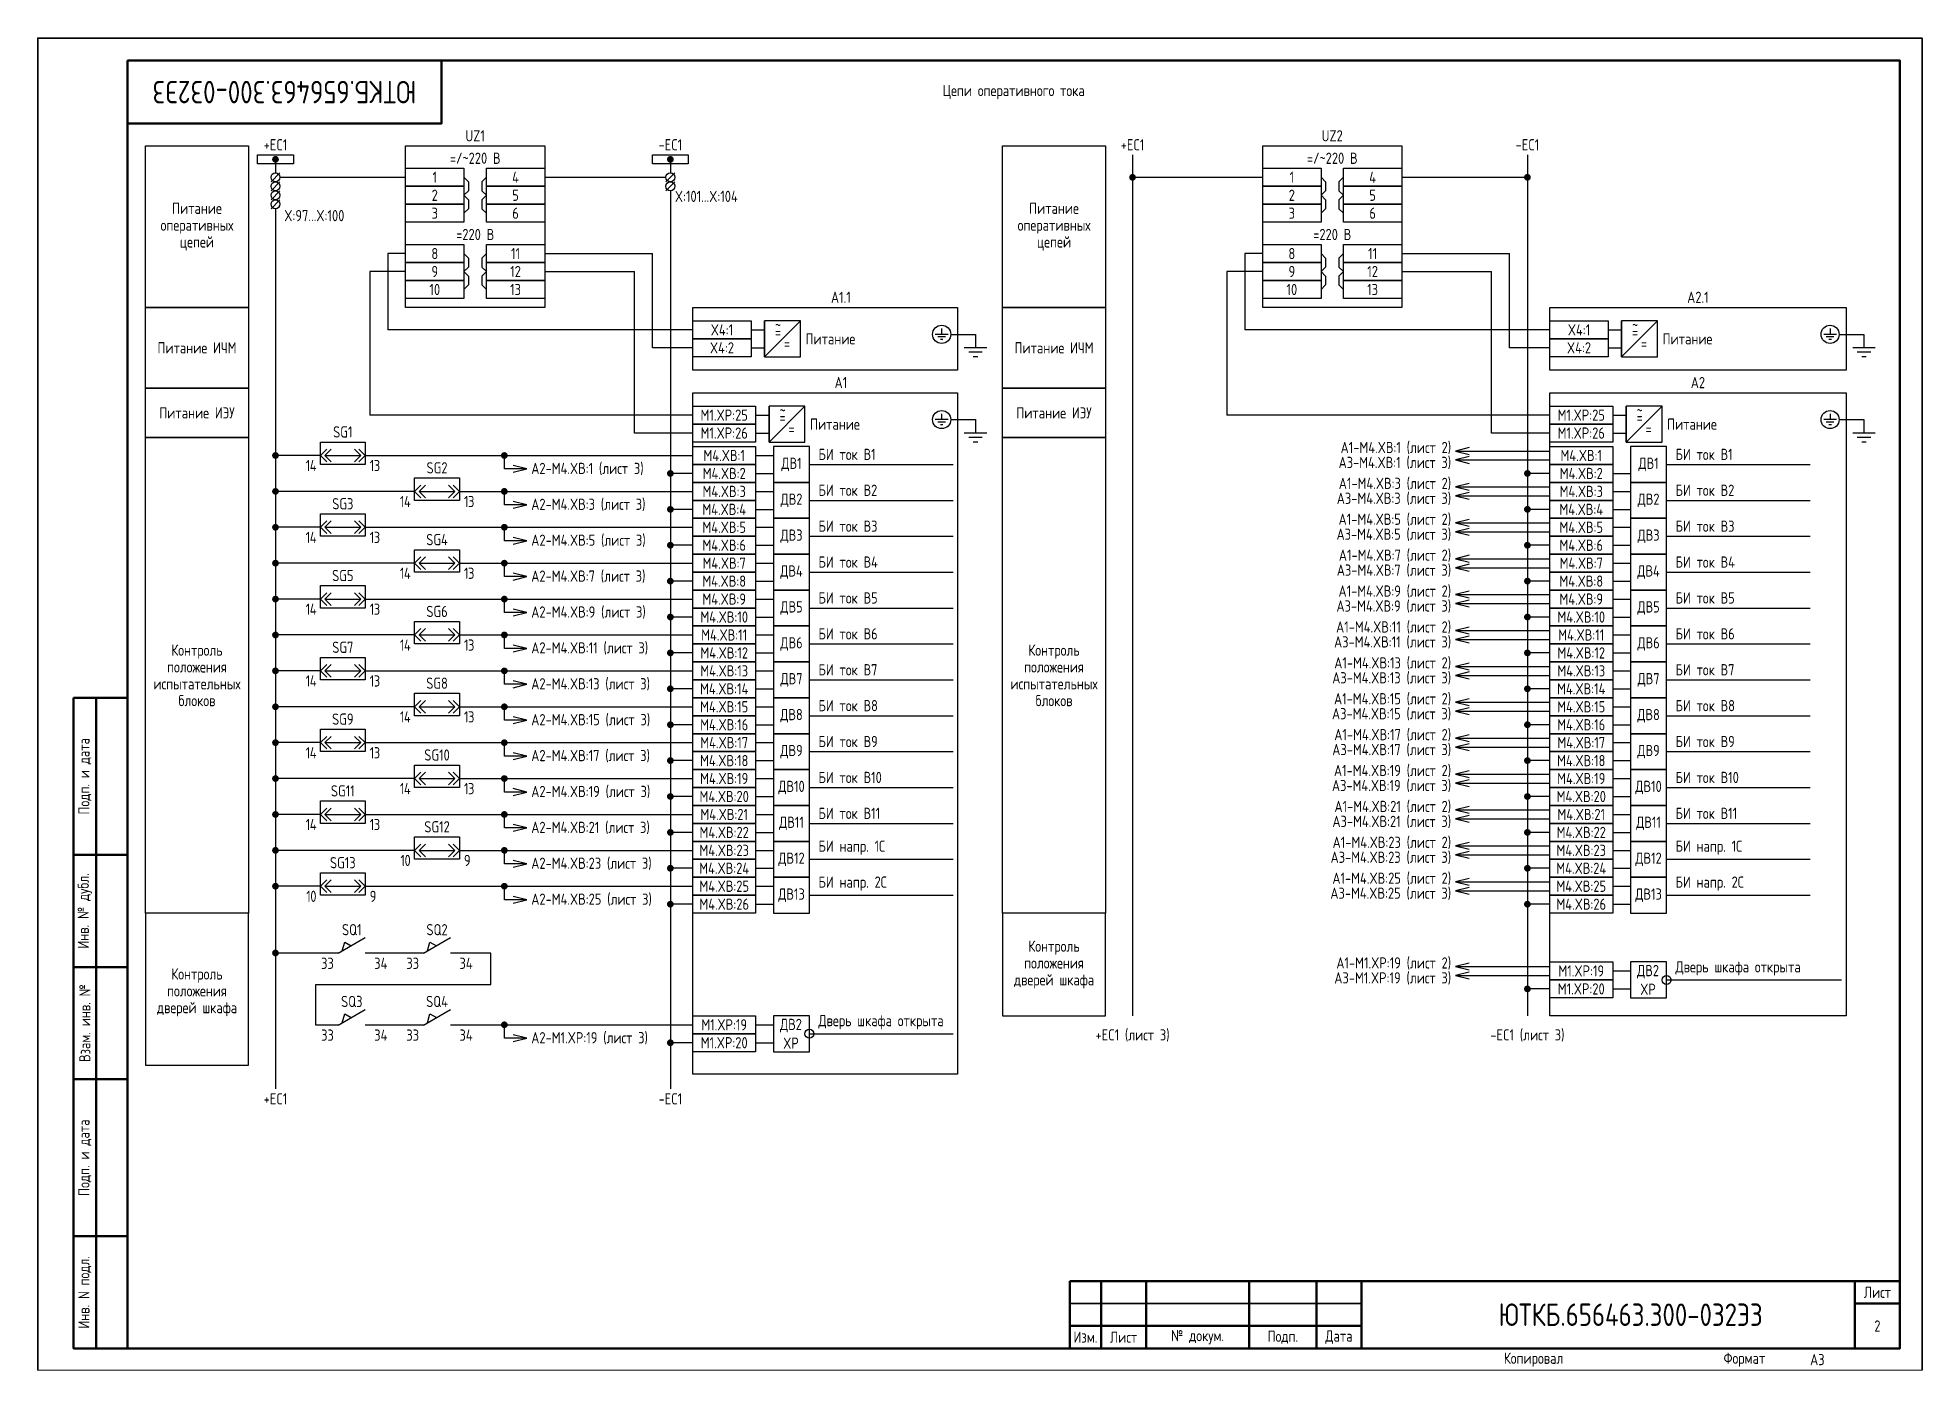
# Paper-space layout 'Лист2' of a CAD drawing. Header units: millimetres. Extents: x 266 to 501, y 22 to 188.
# The model-space entities are those that its viewports show. They can reach past a viewport. Long polylines and large blocks are cut down to what shows.
import ezdxf

# ---------------------------------------------------------------- set-up
doc = ezdxf.new("R2010")
doc.units = ezdxf.units.MM
doc.styles.add('Gost_type_A', font='GOST_0.TTF')

psp = doc.layouts.new('Лист2')

msp = doc.modelspace()

# ---------------------------------------------------------------- texts
at = {"insert": (475, 284.88), "char_height": 5, "width": 70, "attachment_point": 5, "rotation": 180, "style": 'Gost_type_A'}
msp.add_mtext('ЮТКБ.656463.300-032Э3', dxfattribs=at)
at = {"char_height": 2.5, "style": 'Gost_type_A'}
for s, insert, width, attachment_point, line_spacing_factor in [('Цепи оперативного тока', (637.5, 284.88), 395, 5, 0.9), ('UZ1', (517.5, 273.88), 31, 8, 0.9), ('UZ2', (708.5, 273.88), 31, 8, 0.9), ('=/~220 В', (517.5, 268.88), 31, 8, 0.9), ('=/~220 В', (708.5, 268.88), 31, 8, 0.9), ('X:101...X:104', (562, 262.88), 16, 1, 0.9), ('Питание оперативных цепей', (455.5, 254.88), 23, 5, 0.9), ('X:97...X:100', (474.96, 258.59), 16, 1, 0.9), ('Питание оперативных цепей', (646.5, 254.88), 23, 5, 0.9), ('=220 В', (517.5, 251.88), 31, 8, 0.9), ('=220 В', (708.5, 251.88), 31, 8, 0.9), ('A1.1', (599, 237.88), 66, 8, 0.9), ('A2.1', (790, 237.88), 66, 8, 0.9), ('Питание ИЧМ', (455.5, 227.88), 23, 5, 0.9), ('Питание ИЧМ', (646.5, 227.88), 23, 5, 0.9), ('A1', (599, 218.88), 66, 8, 0.9), ('A2', (790, 218.88), 66, 8, 0.9), ('Питание ИЭУ', (455.5, 213.38), 23, 5, 0.9), ('Питание ИЭУ', (646.5, 213.38), 23, 5, 0.9), ('SG1', (488, 207.88), 10, 8, 0.9), ('A1-M4.XВ:1 (лист 2)\\PA3-M4.XВ:1 (лист 3) ', (735, 203.88), 31, 6, 0.8), ('{\\T0.9;14}', (482, 202.88), 5, 3, 0.9), ('{\\T0.9;13}', (494, 202.88), 5, 1, 0.9), ('SG2', (509, 199.88), 10, 8, 0.9), ('A2-M4.XВ:1 (лист 3)', (530, 200.88), 31, 4, 0.8), ('A1-M4.XВ:3 (лист 2)\\PA3-M4.XВ:3 (лист 3) ', (735, 195.88), 31, 6, 0.8), ('SG3', (488, 191.88), 10, 8, 0.9), ('{\\T0.9;14}', (503, 194.88), 5, 3, 0.9), ('{\\T0.9;13}', (515, 194.88), 5, 1, 0.9), ('A2-M4.XВ:3 (лист 3)', (530, 192.88), 31, 4, 0.8), ('A1-M4.XВ:5 (лист 2)\\PA3-M4.XВ:5 (лист 3) ', (735, 187.88), 31, 6, 0.8), ('{\\T0.9;14}', (482, 186.88), 5, 3, 0.9), ('{\\T0.9;13}', (494, 186.88), 5, 1, 0.9), ('SG4', (509, 183.88), 10, 8, 0.9), ('A2-M4.XВ:5 (лист 3)', (530, 184.88), 31, 4, 0.8), ('A1-M4.XВ:7 (лист 2)\\PA3-M4.XВ:7 (лист 3) ', (735, 179.88), 31, 6, 0.8), ('SG5', (488, 175.88), 10, 8, 0.9), ('{\\T0.9;14}', (503, 178.88), 5, 3, 0.9), ('{\\T0.9;13}', (515, 178.88), 5, 1, 0.9), ('A2-M4.XВ:7 (лист 3)', (530, 176.88), 31, 4, 0.8), ('A1-M4.XВ:9 (лист 2)\\PA3-M4.XВ:9 (лист 3) ', (735, 171.88), 31, 6, 0.8), ('{\\T0.9;14}', (482, 170.88), 5, 3, 0.9), ('{\\T0.9;13}', (494, 170.88), 5, 1, 0.9), ('SG6', (509, 167.88), 10, 8, 0.9), ('A2-M4.XВ:9 (лист 3)', (530, 168.88), 31, 4, 0.8), ('A1-M4.XВ:11 (лист 2)\\PA3-M4.XВ:11 (лист 3) ', (735, 163.88), 31, 6, 0.8), ('Контроль положения\\Pиспытательных блоков', (455.5, 154.88), 23, 5, 0.9), ('SG7', (488, 159.88), 10, 8, 0.9), ('{\\T0.9;14}', (503, 162.88), 5, 3, 0.9), ('{\\T0.9;13}', (515, 162.88), 5, 1, 0.9), ('A2-M4.XВ:11 (лист 3)', (530, 160.88), 31, 4, 0.8), ('Контроль положения\\Pиспытательных блоков', (646.5, 154.88), 23, 5, 0.9), ('A1-M4.XВ:13 (лист 2)\\PA3-M4.XВ:13 (лист 3) ', (735, 155.88), 31, 6, 0.8), ('{\\T0.9;14}', (482, 154.88), 5, 3, 0.9), ('{\\T0.9;13}', (494, 154.88), 5, 1, 0.9), ('SG8', (509, 151.88), 10, 8, 0.9), ('A2-M4.XВ:13 (лист 3)', (530, 152.88), 31, 4, 0.8), ('A1-M4.XВ:15 (лист 2)\\PA3-M4.XВ:15 (лист 3) ', (735, 147.88), 31, 6, 0.8), ('SG9', (488, 143.88), 10, 8, 0.9), ('{\\T0.9;14}', (503, 146.88), 5, 3, 0.9), ('{\\T0.9;13}', (515, 146.88), 5, 1, 0.9), ('A2-M4.XВ:15 (лист 3)', (530, 144.88), 31, 4, 0.8), ('A1-M4.XВ:17 (лист 2)\\PA3-M4.XВ:17 (лист 3) ', (735, 139.88), 31, 6, 0.8), ('{\\T0.9;14}', (482, 138.88), 5, 3, 0.9), ('{\\T0.9;13}', (494, 138.88), 5, 1, 0.9), ('SG10', (509, 135.88), 10, 8, 0.9), ('A2-M4.XВ:17 (лист 3)', (530, 136.88), 31, 4, 0.8), ('A1-M4.XВ:19 (лист 2)\\PA3-M4.XВ:19 (лист 3) ', (735, 131.88), 31, 6, 0.8), ('SG11', (488, 127.88), 10, 8, 0.9), ('{\\T0.9;14}', (503, 130.88), 5, 3, 0.9), ('{\\T0.9;13}', (515, 130.88), 5, 1, 0.9), ('A2-M4.XВ:19 (лист 3)', (530, 128.88), 31, 4, 0.8), ('A1-M4.XВ:21 (лист 2)\\PA3-M4.XВ:21 (лист 3) ', (735, 123.88), 31, 6, 0.8), ('{\\T0.9;14}', (482, 122.88), 5, 3, 0.9), ('{\\T0.9;13}', (494, 122.88), 5, 1, 0.9), ('SG12', (509, 119.88), 10, 8, 0.9), ('A2-M4.XВ:21 (лист 3)', (530, 120.88), 31, 4, 0.8), ('A1-M4.XВ:23 (лист 2)\\PA3-M4.XВ:23 (лист 3) ', (735, 115.88), 31, 6, 0.8), ('SG13', (488, 111.88), 10, 8, 0.9), ('{\\T0.9;10}', (503, 114.88), 5, 3, 0.9), ('{\\T0.9;9}', (515, 114.88), 5, 1, 0.9), ('A2-M4.XВ:23 (лист 3)', (530, 112.88), 31, 4, 0.8), ('A1-M4.XВ:25 (лист 2)\\PA3-M4.XВ:25 (лист 3) ', (735, 107.88), 31, 6, 0.8), ('{\\T0.9;10}', (482, 106.88), 5, 3, 0.9), ('{\\T0.9;9}', (494, 106.88), 5, 1, 0.9), ('A2-M4.XВ:25 (лист 3)', (530, 104.88), 31, 4, 0.8), ('Контроль положения\\Pдверей шкафа', (646.5, 90.44), 23, 5, 0.9), ('Контроль положения\\Pдверей шкафа', (455.5, 84.24), 23, 5, 0.9), ('A1-M1.XP:19 (лист 2)\\PA3-M1.XP:19 (лист 3) ', (735, 89), 31, 6, 0.8), ('A2-M1.XP:19 (лист 3)', (530, 74), 31, 4, 0.8)]:
    msp.add_mtext(s, dxfattribs=dict(at, insert=insert, width=width, attachment_point=attachment_point, line_spacing_factor=line_spacing_factor))
at = {"style": 'Gost_type_A'}
for s, insert, char_height, width, attachment_point in [('+EC1', (473, 271.88), 2.5, 10, 8), ('-EC1', (561, 271.88), 2.5, 10, 8), ('+EC1 ', (664, 271.88), 2.5, 18, 8), ('-EC1', (752, 271.88), 2.5, 18, 8), ('1', (508.5, 265.88), 2.5, 13, 5), ('4', (526.5, 265.88), 2.5, 13, 5), ('1', (699.5, 265.88), 2.5, 13, 5), ('4', (717.5, 265.88), 2.5, 13, 5), ('2', (508.5, 261.88), 2.5, 13, 5), ('5', (526.5, 261.88), 2.5, 13, 5), ('2', (699.5, 261.88), 2.5, 13, 5), ('5', (717.5, 261.88), 2.5, 13, 5), ('3', (508.5, 257.88), 2.5, 13, 5), ('6', (526.5, 257.88), 2.5, 13, 5), ('3', (699.5, 257.88), 2.5, 13, 5), ('6', (717.5, 257.88), 2.5, 13, 5), ('8', (508.5, 248.88), 2.5, 13, 5), ('11', (526.5, 248.88), 2.5, 13, 5), ('8', (699.5, 248.88), 2.5, 13, 5), ('11', (717.5, 248.88), 2.5, 13, 5), ('9', (508.5, 244.88), 2.5, 13, 5), ('12', (526.5, 244.88), 2.5, 13, 5), ('9', (699.5, 244.88), 2.5, 13, 5), ('12', (717.5, 244.88), 2.5, 13, 5), ('10', (508.5, 240.88), 2.5, 13, 5), ('13', (526.5, 240.88), 2.5, 13, 5), ('10', (699.5, 240.88), 2.5, 13, 5), ('13', (717.5, 240.88), 2.5, 13, 5), ('X4:1', (572.5, 231.88), 2.5, 13, 5), ('~', (585, 232.91), 2.5, 2.7, 5), ('=', (585, 231.41), 2.5, 6, 5), ('Питание', (596.67, 229.87), 2.5, 11.3452, 5), ('X4:1', (763.5, 231.88), 2.5, 13, 5), ('~', (776, 232.91), 2.5, 2.7, 5), ('=', (776, 231.41), 2.5, 6, 5), ('Питание', (787.67, 229.87), 2.5, 11.3452, 5), ('X4:2', (572.5, 227.88), 2.5, 13, 5), ('=', (587, 228.88), 2.5, 6, 5), ('X4:2', (763.5, 227.88), 2.5, 13, 5), ('=', (778, 228.88), 2.5, 6, 5), ('~', (586, 213.91), 2.5, 2.7, 5), ('~', (777, 213.91), 2.5, 2.7, 5), ('M1.XP:25', (573, 212.88), 2.5, 13.9956, 5), ('M1.XP:26', (573, 208.88), 2.5, 13.9956, 5), ('=', (586, 212.41), 2.5, 6, 5), ('=', (588, 209.88), 2.5, 6, 5), ('Питание', (597.67, 210.87), 2.5, 11.3452, 5), ('M1.XP:25', (764, 212.88), 2.5, 13.9956, 5), ('M1.XP:26', (764, 208.88), 2.5, 13.9956, 5), ('=', (777, 212.41), 2.5, 6, 5), ('=', (779, 209.88), 2.5, 6, 5), ('Питание', (788.67, 210.87), 2.5, 11.3452, 5), ('M4.XВ:1', (573, 203.88), 2.5, 14, 5), ('ДВ1', (588, 201.88), 2.5, 7.9998, 5), ('БИ ток В1', (594, 202.88), 2.5, 27.8465, 7), ('M4.XВ:1', (764, 203.88), 2.5, 14, 5), ('ДВ1', (779, 201.88), 2.5, 7.9998, 5), ('БИ ток В1', (785, 202.88), 2.5, 27.8465, 7), ('M4.XВ:2', (573, 199.88), 2.5, 14, 5), ('M4.XВ:2', (764, 199.88), 2.5, 14, 5), ('M4.XВ:3', (573, 195.88), 2.5, 14, 5), ('ДВ2', (588, 193.88), 2.5, 7.9998, 5), ('БИ ток В2', (594, 194.88), 2.5, 27.8465, 7), ('M4.XВ:3', (764, 195.88), 2.5, 14, 5), ('ДВ2', (779, 193.88), 2.5, 7.9998, 5), ('БИ ток В2', (785, 194.88), 2.5, 27.8465, 7), ('M4.XВ:4', (573, 191.88), 2.5, 14, 5), ('M4.XВ:5', (573, 187.88), 2.5, 14, 5), ('БИ ток В3', (594, 186.88), 2.5, 27.8465, 7), ('M4.XВ:4', (764, 191.88), 2.5, 14, 5), ('M4.XВ:5', (764, 187.88), 2.5, 14, 5), ('БИ ток В3', (785, 186.88), 2.5, 27.8465, 7), ('M4.XВ:6', (573, 183.88), 2.5, 14, 5), ('ДВ3', (588, 185.88), 2.5, 7.9998, 5), ('M4.XВ:6', (764, 183.88), 2.5, 14, 5), ('ДВ3', (779, 185.88), 2.5, 7.9998, 5), ('M4.XВ:7', (573, 179.88), 2.5, 14, 5), ('БИ ток В4', (594, 178.88), 2.5, 27.8465, 7), ('M4.XВ:7', (764, 179.88), 2.5, 14, 5), ('БИ ток В4', (785, 178.88), 2.5, 27.8465, 7), ('M4.XВ:8', (573, 175.88), 2.5, 14, 5), ('ДВ4', (588, 177.88), 2.5, 7.9998, 5), ('M4.XВ:8', (764, 175.88), 2.5, 14, 5), ('ДВ4', (779, 177.88), 2.5, 7.9998, 5), ('M4.XВ:9', (573, 171.88), 2.5, 14, 5), ('БИ ток В5', (594, 170.88), 2.5, 27.8465, 7), ('M4.XВ:9', (764, 171.88), 2.5, 14, 5), ('БИ ток В5', (785, 170.88), 2.5, 27.8465, 7), ('M4.XВ:10', (573, 167.88), 2.5, 14, 5), ('ДВ5', (588, 169.88), 2.5, 7.9998, 5), ('M4.XВ:10', (764, 167.88), 2.5, 14, 5), ('ДВ5', (779, 169.88), 2.5, 7.9998, 5), ('M4.XВ:11', (573, 163.88), 2.5, 14, 5), ('БИ ток В6', (594, 162.88), 2.5, 27.8465, 7), ('M4.XВ:11', (764, 163.88), 2.5, 14, 5), ('БИ ток В6', (785, 162.88), 2.5, 27.8465, 7), ('M4.XВ:12', (573, 159.88), 2.5, 14, 5), ('ДВ6', (588, 161.88), 2.5, 7.9998, 5), ('M4.XВ:12', (764, 159.88), 2.5, 14, 5), ('ДВ6', (779, 161.88), 2.5, 7.9998, 5), ('M4.XВ:13', (573, 155.88), 2.5, 14, 5), ('БИ ток В7', (594, 154.88), 2.5, 27.8465, 7), ('M4.XВ:13', (764, 155.88), 2.5, 14, 5), ('БИ ток В7', (785, 154.88), 2.5, 27.8465, 7), ('M4.XВ:14', (573, 151.88), 2.5, 14, 5), ('ДВ7', (588, 153.88), 2.5, 7.9998, 5), ('M4.XВ:14', (764, 151.88), 2.5, 14, 5), ('ДВ7', (779, 153.88), 2.5, 7.9998, 5), ('M4.XВ:15', (573, 147.88), 2.5, 14, 5), ('ДВ8', (588, 145.88), 2.5, 7.9998, 5), ('БИ ток В8', (594, 146.88), 2.5, 27.8465, 7), ('M4.XВ:15', (764, 147.88), 2.5, 14, 5), ('ДВ8', (779, 145.88), 2.5, 7.9998, 5), ('БИ ток В8', (785, 146.88), 2.5, 27.8465, 7), ('M4.XВ:16', (573, 143.88), 2.5, 14, 5), ('M4.XВ:16', (764, 143.88), 2.5, 14, 5), ('M4.XВ:17', (573, 139.88), 2.5, 14, 5), ('ДВ9', (588, 137.88), 2.5, 7.9998, 5), ('БИ ток В9', (594, 138.88), 2.5, 27.8465, 7), ('M4.XВ:17', (764, 139.88), 2.5, 14, 5), ('ДВ9', (779, 137.88), 2.5, 7.9998, 5), ('БИ ток В9', (785, 138.88), 2.5, 27.8465, 7), ('M4.XВ:18', (573, 135.88), 2.5, 14, 5), ('M4.XВ:18', (764, 135.88), 2.5, 14, 5), ('M4.XВ:19', (573, 131.88), 2.5, 14, 5), ('ДВ10', (588, 129.88), 2.5, 7.9998, 5), ('БИ ток В10', (594, 130.88), 2.5, 27.8465, 7), ('M4.XВ:19', (764, 131.88), 2.5, 14, 5), ('ДВ10', (779, 129.88), 2.5, 7.9998, 5), ('БИ ток В10', (785, 130.88), 2.5, 27.8465, 7), ('M4.XВ:20', (573, 127.88), 2.5, 14, 5), ('M4.XВ:20', (764, 127.88), 2.5, 14, 5), ('M4.XВ:21', (573, 123.88), 2.5, 14, 5), ('ДВ11', (588, 121.88), 2.5, 7.9998, 5), ('БИ ток В11', (594, 122.88), 2.5, 27.8465, 7), ('M4.XВ:21', (764, 123.88), 2.5, 14, 5), ('ДВ11', (779, 121.88), 2.5, 7.9998, 5), ('БИ ток В11', (785, 122.88), 2.5, 27.8465, 7), ('M4.XВ:22', (573, 119.88), 2.5, 14, 5), ('БИ напр. 1С', (594, 114.88), 2.5, 27.8465, 7), ('M4.XВ:22', (764, 119.88), 2.5, 14, 5), ('БИ напр. 1С', (785, 114.88), 2.5, 27.8465, 7), ('M4.XВ:23', (573, 115.88), 2.5, 14, 5), ('ДВ12', (588, 113.88), 2.5, 7.9998, 5), ('M4.XВ:23', (764, 115.88), 2.5, 14, 5), ('ДВ12', (779, 113.88), 2.5, 7.9998, 5), ('M4.XВ:24', (573, 111.88), 2.5, 14, 5), ('БИ напр. 2С', (594, 106.88), 2.5, 27.8465, 7), ('M4.XВ:24', (764, 111.88), 2.5, 14, 5), ('БИ напр. 2С', (785, 106.88), 2.5, 27.8465, 7), ('M4.XВ:25', (573, 107.88), 2.5, 14, 5), ('M4.XВ:26', (573, 103.88), 2.5, 14, 5), ('ДВ13', (588, 105.88), 2.5, 7.9998, 5), ('M4.XВ:25', (764, 107.88), 2.5, 14, 5), ('M4.XВ:26', (764, 103.88), 2.5, 14, 5), ('ДВ13', (779, 105.88), 2.5, 7.9998, 5), ('SQ1', (490, 96.95), 2.5, 10, 8), ('SQ2', (509, 96.95), 2.5, 10, 8), ('33', (486, 91.95), 2.5, 6, 3), ('34', (495, 91.95), 2.5, 6, 1), ('33', (505, 91.95), 2.5, 6, 3), ('34', (514, 91.95), 2.5, 6, 1), ('M1.XP:19', (764, 89), 2.5, 14, 5), ('ДВ2 XP', (778.88, 87), 2.5, 7.7588, 5), ('Дверь шкафа открыта', (785, 88), 2.5, 37, 7), ('M1.XP:20', (764, 85), 2.5, 14, 5), ('SQ3', (490, 80.95), 2.5, 10, 8), ('SQ4', (509, 80.95), 2.5, 10, 8), ('33', (486, 75.95), 2.5, 6, 3), ('34', (495, 75.95), 2.5, 6, 1), ('33', (505, 75.95), 2.5, 6, 3), ('34', (514, 75.95), 2.5, 6, 1), ('M1.XP:19', (573, 77), 2.5, 14, 5), ('ДВ2 XP', (587.88, 75), 2.5, 7.7588, 5), ('Дверь шкафа открыта', (594, 76), 2.5, 30, 7), ('+EC1 (лист 3)', (664, 76), 2.5, 20, 2), ('-EC1 (лист 3)', (752, 76), 2.5, 20, 2), ('M1.XP:20', (573, 73), 2.5, 14, 5), ('+EC1', (473, 61.75), 2.5, 20, 2), ('-EC1', (561, 61.75), 2.5, 20, 2), ('ЮТКБ.656463.300-032Э3', (775, 12.38), 5, 120, 5), ('2', (830, 9.88), 2.5, 10, 5), ('A3', (815, 2.38), 2.5, 20, 4)]:
    msp.add_mtext(s, dxfattribs=dict(at, insert=insert, char_height=char_height, width=width, attachment_point=attachment_point))

# ---------------------------------------------------------------- blocks, each defined once
blk = doc.blocks.new('Формат_А3')
blk.add_lwpolyline([(-420, 297), (0, 297), (0, 0), (-420, 0)], close=True)
at = {"lineweight": 50}
blk.add_lwpolyline([(-400, 292), (-5, 292), (-5, 5), (-400, 5)], close=True, dxfattribs=at)
blk = doc.blocks.new('Штамп угловой верхний')
at = {"lineweight": 50}
blk.add_lwpolyline([(0, 0), (70, 0), (70, -14), (0, -14)], close=True, dxfattribs=at)
blk = doc.blocks.new('Штамп левый нижний')
at = {"lineweight": 50}
for points in [[(-12, 145), (-7, 145), (-7, 110), (-12, 110)], [(-7, 145), (0, 145), (0, 110), (-7, 110)], [(-12, 110), (-7, 110), (-7, 85), (-12, 85)], [(-7, 110), (0, 110), (0, 85), (-7, 85)], [(-12, 85), (-7, 85), (-7, 60), (-12, 60)], [(-7, 85), (0, 85), (0, 60), (-7, 60)], [(-12, 60), (-7, 60), (-7, 25), (-12, 25)], [(-7, 60), (0, 60), (0, 25), (-7, 25)], [(-12, 25), (-7, 25), (-7, 0), (-12, 0)], [(-7, 25), (0, 25), (0, 0), (-7, 0)]]:
    blk.add_lwpolyline(points, close=True, dxfattribs=at)
at = {"char_height": 2.5, "attachment_point": 5, "rotation": 90, "style": 'Gost_type_A'}
for s, insert, width in [('Подп. и дата', (-9.5, 127.5), 35), ('Инв. № дубл.', (-9.5, 97.5), 25), ('Взам. инв. №', (-9.5, 72.5), 25), ('Подп. и дата', (-9.5, 42.5), 35), ('Инв. N подл.', (-9.5, 12.5), 25)]:
    blk.add_mtext(s, dxfattribs=dict(at, insert=insert, width=width))
blk = doc.blocks.new('Штамп малый нижний')
at = {"lineweight": 50}
for points in [[(-185, 15), (-178, 15), (-178, 5), (-185, 5)], [(-178, 15), (-168, 15), (-168, 5), (-178, 5)], [(-168, 15), (-145, 15), (-145, 5), (-168, 5)], [(-145, 15), (-130, 15), (-130, 5), (-145, 5)], [(-130, 15), (-120, 15), (-120, 5), (-130, 5)], [(-120, 15), (-10, 15), (-10, 0), (-120, 0)], [(-10, 15), (0, 15), (0, 10), (-10, 10)], [(-10, 10), (0, 10), (0, 0), (-10, 0)], [(-185, 5), (-178, 5), (-178, 0), (-185, 0)], [(-178, 5), (-168, 5), (-168, 0), (-178, 0)], [(-168, 5), (-145, 5), (-145, 0), (-168, 0)], [(-145, 5), (-130, 5), (-130, 0), (-145, 0)], [(-130, 5), (-120, 5), (-120, 0), (-130, 0)]]:
    blk.add_lwpolyline(points, close=True, dxfattribs=at)
for points in [[(-185, 15), (-178, 15), (-178, 10), (-185, 10)], [(-178, 15), (-168, 15), (-168, 10), (-178, 10)], [(-168, 15), (-145, 15), (-145, 10), (-168, 10)], [(-145, 15), (-130, 15), (-130, 10), (-145, 10)], [(-130, 15), (-120, 15), (-120, 10), (-130, 10)], [(-185, 10), (-178, 10), (-178, 5), (-185, 5)], [(-178, 10), (-168, 10), (-168, 5), (-178, 5)], [(-168, 10), (-145, 10), (-145, 5), (-168, 5)], [(-145, 10), (-130, 10), (-130, 5), (-145, 5)], [(-130, 10), (-120, 10), (-120, 5), (-130, 5)]]:
    blk.add_lwpolyline(points, close=True)
at = {"char_height": 2.5, "style": 'Gost_type_A'}
for s, insert, width, attachment_point in [('Лист', (-5, 12.5), 10, 5), ('Изм.', (-181.5, 2.5), 7, 5), ('Лист', (-173, 2.5), 10, 5), ('№ докум.', (-156.5, 2.5), 23, 5), ('Подп.', (-137.5, 2.5), 15, 5), ('Дата', (-125, 2.5), 10, 5), ('Копировал', (-75, -2.53), 13.1202, 6), ('Формат', (-30, -2.53), 13.1202, 6)]:
    blk.add_mtext(s, dxfattribs=dict(at, insert=insert, width=width, attachment_point=attachment_point))
blk = doc.blocks.new('POINT')
at = {"const_width": 0.75}
blk.add_lwpolyline([(-0.375, 0, 1), (0.375, 0, 1)], format="xyb", close=True, dxfattribs=at)
blk = doc.blocks.new('Шинка')
blk.add_lwpolyline([(-4, 1), (4, 1), (4, -1), (-4, -1)], close=True)
blk.add_blockref('POINT', (0, 0))
blk = doc.blocks.new('БИ_разъем')
for p, q in [((0, 0), (1.41, 1.41)), ((0, 0), (1.41, 1.41)), ((0, 0), (1.41, -1.41)), ((0, 0), (1.41, -1.41)), ((1, 0), (2.41, 1.41)), ((1, 0), (2.41, -1.41)), ((1, 0), (9, 0)), ((9, 0), (7.59, 1.41)), ((9, 0), (7.59, -1.41)), ((10, 0), (8.59, 1.41)), ((10, 0), (8.59, 1.41)), ((10, 0), (8.59, -1.41)), ((10, 0), (8.59, -1.41))]:
    blk.add_line(p, q)

# ---------------------------------------------------------------- linework, layer by layer
for p, q in [((473, 269.88), (473, 266.88)), ((561, 269.88), (561, 266.88)), ((664, 270.88), (664, 79)), ((752, 270.88), (752, 79)), ((474, 266.88), (472, 264.88)), ((474, 264.88), (472, 262.88)), ((474.01, 265.88), (502, 265.88)), ((533, 265.88), (560, 265.88)), ((562, 266.88), (560, 264.88)), ((562, 264.88), (560, 262.88)), ((664, 265.88), (693, 265.88)), ((724, 265.88), (752, 265.88)), ((474, 262.88), (472, 260.88)), ((474, 260.88), (472, 258.88)), ((561, 262.88), (561, 62.75)), ((473, 258.88), (473, 62.75)), ((502, 248.88), (498, 248.88)), ((498, 248.88), (498, 231.88)), ((533, 248.88), (557, 248.88)), ((557, 227.88), (557, 248.88)), ((693, 248.88), (689, 248.88)), ((689, 248.88), (689, 231.88)), ((724, 248.88), (748, 248.88)), ((748, 227.88), (748, 248.88)), ((494, 244.88), (494, 212.88)), ((502, 244.88), (494, 244.88)), ((533, 244.88), (553, 244.88)), ((553, 208.88), (553, 244.88)), ((685, 244.88), (685, 212.88)), ((693, 244.88), (685, 244.88)), ((724, 244.88), (744, 244.88)), ((744, 208.88), (744, 244.88)), ((566, 231.88), (498, 231.88)), ((582, 225.88), (582, 233.88)), ((582, 225.88), (590, 233.88)), ((757, 231.88), (689, 231.88)), ((773, 225.88), (773, 233.88)), ((773, 225.88), (781, 233.88)), ((566, 227.88), (557, 227.88)), ((623.48, 230.88), (629, 230.88)), ((757, 227.88), (748, 227.88)), ((821.48, 230.88), (827, 230.88)), ((583, 206.88), (583, 214.88)), ((583, 206.88), (591, 214.88)), ((774, 206.88), (774, 214.88)), ((774, 206.88), (782, 214.88)), ((566, 212.88), (494, 212.88)), ((623.48, 211.88), (629, 211.88)), ((757, 212.88), (685, 212.88)), ((821.48, 211.88), (827, 211.88)), ((566, 208.88), (553, 208.88)), ((757, 208.88), (744, 208.88)), ((483, 203.88), (473, 203.88)), ((493, 203.88), (566, 203.88)), ((524, 200.88), (524, 203.88)), ((580, 203.88), (584, 203.88)), ((592, 201.88), (624, 201.88)), ((736, 204.88), (757, 204.88)), ((736, 202.88), (757, 202.88)), ((783, 201.88), (815, 201.88)), ((529, 200.88), (524, 200.88)), ((566, 199.88), (561, 199.88)), ((580, 199.88), (584, 199.88)), ((757, 199.88), (752, 199.88)), ((771, 199.88), (775, 199.88)), ((504, 195.88), (473, 195.88)), ((514, 195.88), (566, 195.88)), ((524, 192.88), (524, 195.88)), ((580, 195.88), (584, 195.88)), ((592, 193.88), (624, 193.88)), ((736, 196.88), (757, 196.88)), ((736, 194.88), (757, 194.88)), ((771, 195.88), (775, 195.88)), ((783, 193.88), (815, 193.88)), ((529, 192.88), (524, 192.88)), ((566, 191.88), (561, 191.88)), ((580, 191.88), (584, 191.88)), ((757, 191.88), (752, 191.88)), ((771, 191.88), (775, 191.88)), ((483, 187.88), (473, 187.88)), ((493, 187.88), (566, 187.88)), ((524, 184.88), (524, 187.88)), ((529, 184.88), (524, 184.88)), ((580, 187.88), (584, 187.88)), ((592, 185.88), (624, 185.88)), ((736, 188.88), (757, 188.88)), ((736, 186.88), (757, 186.88)), ((771, 187.88), (775, 187.88)), ((783, 185.88), (815, 185.88)), ((566, 183.88), (561, 183.88)), ((580, 183.88), (584, 183.88)), ((736, 180.88), (757, 180.88)), ((757, 183.88), (752, 183.88)), ((771, 183.88), (775, 183.88)), ((504, 179.88), (473, 179.88)), ((514, 179.88), (566, 179.88)), ((524, 176.88), (524, 179.88)), ((529, 176.88), (524, 176.88)), ((580, 179.88), (584, 179.88)), ((592, 177.88), (624, 177.88)), ((736, 178.88), (757, 178.88)), ((771, 179.88), (775, 179.88)), ((783, 177.88), (815, 177.88)), ((566, 175.88), (561, 175.88)), ((580, 175.88), (584, 175.88)), ((736, 172.88), (757, 172.88)), ((757, 175.88), (752, 175.88)), ((771, 175.88), (775, 175.88)), ((483, 171.88), (473, 171.88)), ((493, 171.88), (566, 171.88)), ((524, 168.88), (524, 171.88)), ((529, 168.88), (524, 168.88)), ((580, 171.88), (584, 171.88)), ((592, 169.88), (624, 169.88)), ((736, 170.88), (757, 170.88)), ((771, 171.88), (775, 171.88)), ((783, 169.88), (815, 169.88)), ((504, 163.88), (473, 163.88)), ((514, 163.88), (566, 163.88)), ((524, 160.88), (524, 163.88)), ((566, 167.88), (561, 167.88)), ((580, 167.88), (584, 167.88)), ((580, 163.88), (584, 163.88)), ((736, 164.88), (757, 164.88)), ((757, 167.88), (752, 167.88)), ((771, 167.88), (775, 167.88)), ((771, 163.88), (775, 163.88)), ((529, 160.88), (524, 160.88)), ((566, 159.88), (561, 159.88)), ((580, 159.88), (584, 159.88)), ((592, 161.88), (624, 161.88)), ((736, 162.88), (757, 162.88)), ((757, 159.88), (752, 159.88)), ((771, 159.88), (775, 159.88)), ((783, 161.88), (815, 161.88)), ((483, 155.88), (473, 155.88)), ((493, 155.88), (566, 155.88)), ((524, 152.88), (524, 155.88)), ((580, 155.88), (584, 155.88)), ((736, 156.88), (757, 156.88)), ((771, 155.88), (775, 155.88)), ((529, 152.88), (524, 152.88)), ((566, 151.88), (561, 151.88)), ((580, 151.88), (584, 151.88)), ((592, 153.88), (624, 153.88)), ((736, 154.88), (757, 154.88)), ((757, 151.88), (752, 151.88)), ((771, 151.88), (775, 151.88)), ((783, 153.88), (815, 153.88)), ((504, 147.88), (473, 147.88)), ((514, 147.88), (566, 147.88)), ((524, 144.88), (524, 147.88)), ((580, 147.88), (584, 147.88)), ((736, 148.88), (757, 148.88)), ((771, 147.88), (775, 147.88)), ((529, 144.88), (524, 144.88)), ((566, 143.88), (561, 143.88)), ((580, 143.88), (584, 143.88)), ((592, 145.88), (624, 145.88)), ((736, 146.88), (757, 146.88)), ((757, 143.88), (752, 143.88)), ((771, 143.88), (775, 143.88)), ((783, 145.88), (815, 145.88)), ((483, 139.88), (473, 139.88)), ((493, 139.88), (566, 139.88)), ((524, 136.88), (524, 139.88)), ((580, 139.88), (584, 139.88)), ((736, 140.88), (757, 140.88)), ((736, 138.88), (757, 138.88)), ((771, 139.88), (775, 139.88)), ((529, 136.88), (524, 136.88)), ((566, 135.88), (561, 135.88)), ((580, 135.88), (584, 135.88)), ((592, 137.88), (624, 137.88)), ((757, 135.88), (752, 135.88)), ((771, 135.88), (775, 135.88)), ((783, 137.88), (815, 137.88)), ((504, 131.88), (473, 131.88)), ((514, 131.88), (566, 131.88)), ((524, 128.88), (524, 131.88)), ((580, 131.88), (584, 131.88)), ((736, 132.88), (757, 132.88)), ((736, 130.88), (757, 130.88)), ((771, 131.88), (775, 131.88)), ((529, 128.88), (524, 128.88)), ((566, 127.88), (561, 127.88)), ((580, 127.88), (584, 127.88)), ((592, 129.88), (624, 129.88)), ((757, 127.88), (752, 127.88)), ((771, 127.88), (775, 127.88)), ((783, 129.88), (815, 129.88)), ((483, 123.88), (473, 123.88)), ((493, 123.88), (566, 123.88)), ((524, 120.88), (524, 123.88)), ((580, 123.88), (584, 123.88)), ((592, 121.88), (624, 121.88)), ((736, 124.88), (757, 124.88)), ((736, 122.88), (757, 122.88)), ((771, 123.88), (775, 123.88)), ((783, 121.88), (815, 121.88)), ((529, 120.88), (524, 120.88)), ((566, 119.88), (561, 119.88)), ((580, 119.88), (584, 119.88)), ((757, 119.88), (752, 119.88)), ((771, 119.88), (775, 119.88)), ((504, 115.88), (473, 115.88)), ((514, 115.88), (566, 115.88)), ((524, 112.88), (524, 115.88)), ((580, 115.88), (584, 115.88)), ((592, 113.88), (624, 113.88)), ((736, 116.88), (757, 116.88)), ((736, 114.88), (757, 114.88)), ((771, 115.88), (775, 115.88)), ((783, 113.88), (815, 113.88)), ((529, 112.88), (524, 112.88)), ((566, 111.88), (561, 111.88)), ((580, 111.88), (584, 111.88)), ((757, 111.88), (752, 111.88)), ((771, 111.88), (775, 111.88)), ((483, 107.88), (473, 107.88)), ((493, 107.88), (566, 107.88)), ((524, 104.88), (524, 107.88)), ((580, 107.88), (584, 107.88)), ((592, 105.88), (624, 105.88)), ((736, 108.88), (757, 108.88)), ((736, 106.88), (757, 106.88)), ((771, 107.88), (775, 107.88)), ((783, 105.88), (815, 105.88)), ((529, 104.88), (524, 104.88)), ((566, 103.88), (561, 103.88)), ((580, 103.88), (584, 103.88)), ((757, 103.88), (752, 103.88)), ((771, 103.88), (775, 103.88)), ((487, 92.95), (473, 92.95)), ((487, 92.95), (493, 96.42)), ((487.87, 93.45), (488.43, 95.44)), ((488.43, 95.44), (489.87, 94.61)), ((506, 92.95), (493, 92.95)), ((506, 92.95), (512, 96.42)), ((506.87, 93.45), (507.43, 95.44)), ((507.43, 95.44), (508.87, 94.61)), ((521, 93), (512, 93)), ((521, 86), (521, 93)), ((736, 90), (757, 90)), ((771, 89), (775, 89)), ((482, 76.95), (482, 86)), ((482, 86), (521, 86)), ((736, 88), (757, 88)), ((757, 85), (752, 85)), ((771, 85), (775, 85)), ((783, 87), (822, 87)), ((487, 76.95), (493, 80.42)), ((506, 76.95), (512, 80.42)), ((487, 76.95), (482, 76.95)), ((487.87, 77.45), (488.43, 79.44)), ((488.43, 79.44), (489.87, 78.61)), ((506, 76.95), (493, 76.95)), ((506.87, 77.45), (507.43, 79.44)), ((507.43, 79.44), (508.87, 78.61)), ((512, 77), (566, 77)), ((524, 74), (524, 77)), ((580, 77), (584, 77)), ((529, 74), (524, 74)), ((566, 73), (561, 73)), ((580, 73), (584, 73)), ((592, 75), (624, 75))]:
    msp.add_line(p, q)
at = {"ltscale": 4}
for p, q in [((579, 231.88), (582, 231.88)), ((770, 231.88), (773, 231.88)), ((579, 227.88), (582, 227.88)), ((770, 227.88), (773, 227.88)), ((580, 212.88), (583, 212.88)), ((771, 212.88), (774, 212.88)), ((580, 208.88), (583, 208.88)), ((771, 208.88), (774, 208.88))]:
    msp.add_line(p, q, dxfattribs=at)
at = {"ltscale": 4.32}
for p, q in [((621.46, 232.16), (621.46, 230.88)), ((819.46, 232.16), (819.46, 230.88)), ((622.89, 230.88), (620.04, 230.88)), ((622.32, 230.31), (620.61, 230.31)), ((621.75, 229.74), (621.18, 229.74)), ((631.5, 227.88), (626.5, 227.88)), ((630.5, 226.88), (627.5, 226.88)), ((629, 230.88), (629, 227.88)), ((820.89, 230.88), (818.04, 230.88)), ((820.32, 230.31), (818.61, 230.31)), ((819.75, 229.74), (819.18, 229.74)), ((829.5, 227.88), (824.5, 227.88)), ((828.5, 226.88), (825.5, 226.88)), ((827, 230.88), (827, 227.88)), ((629.5, 225.88), (628.5, 225.88)), ((827.5, 225.88), (826.5, 225.88)), ((622.89, 211.88), (620.04, 211.88)), ((622.32, 211.31), (620.61, 211.31)), ((621.75, 210.74), (621.18, 210.74)), ((621.46, 213.16), (621.46, 211.88)), ((629, 211.88), (629, 208.88)), ((820.89, 211.88), (818.04, 211.88)), ((820.32, 211.31), (818.61, 211.31)), ((819.75, 210.74), (819.18, 210.74)), ((819.46, 213.16), (819.46, 211.88)), ((827, 211.88), (827, 208.88)), ((631.5, 208.88), (626.5, 208.88)), ((630.5, 207.88), (627.5, 207.88)), ((629.5, 206.88), (628.5, 206.88)), ((829.5, 208.88), (824.5, 208.88)), ((828.5, 207.88), (825.5, 207.88)), ((827.5, 206.88), (826.5, 206.88))]:
    msp.add_line(p, q, dxfattribs=at)
for points in [[(467, 236.88), (444, 236.88), (444, 272.88), (467, 272.88)], [(502, 272.88), (533, 272.88), (533, 236.88), (502, 236.88)], [(658, 236.88), (635, 236.88), (635, 272.88), (658, 272.88)], [(693, 272.88), (724, 272.88), (724, 236.88), (693, 236.88)], [(502, 267.88), (515, 267.88), (515, 263.88), (502, 263.88)], [(520, 267.88), (533, 267.88), (533, 263.88), (520, 263.88)], [(693, 267.88), (706, 267.88), (706, 263.88), (693, 263.88)], [(711, 267.88), (724, 267.88), (724, 263.88), (711, 263.88)], [(502, 263.88), (515, 263.88), (515, 259.88), (502, 259.88)], [(520, 263.88), (533, 263.88), (533, 259.88), (520, 259.88)], [(693, 263.88), (706, 263.88), (706, 259.88), (693, 259.88)], [(711, 263.88), (724, 263.88), (724, 259.88), (711, 259.88)], [(502, 259.88), (515, 259.88), (515, 255.88), (502, 255.88)], [(520, 259.88), (533, 259.88), (533, 255.88), (520, 255.88)], [(693, 259.88), (706, 259.88), (706, 255.88), (693, 255.88)], [(711, 259.88), (724, 259.88), (724, 255.88), (711, 255.88)], [(502, 250.88), (515, 250.88), (515, 246.88), (502, 246.88)], [(520, 250.88), (533, 250.88), (533, 246.88), (520, 246.88)], [(693, 250.88), (706, 250.88), (706, 246.88), (693, 246.88)], [(711, 250.88), (724, 250.88), (724, 246.88), (711, 246.88)], [(502, 246.88), (515, 246.88), (515, 242.88), (502, 242.88)], [(520, 246.88), (533, 246.88), (533, 242.88), (520, 242.88)], [(693, 246.88), (706, 246.88), (706, 242.88), (693, 242.88)], [(711, 246.88), (724, 246.88), (724, 242.88), (711, 242.88)], [(502, 242.88), (515, 242.88), (515, 238.88), (502, 238.88)], [(520, 242.88), (533, 242.88), (533, 238.88), (520, 238.88)], [(693, 242.88), (706, 242.88), (706, 238.88), (693, 238.88)], [(711, 242.88), (724, 242.88), (724, 238.88), (711, 238.88)], [(467, 218.88), (444, 218.88), (444, 236.88), (467, 236.88)], [(566, 236.88), (625, 236.88), (625, 222.88), (566, 222.88)], [(658, 218.88), (635, 218.88), (635, 236.88), (658, 236.88)], [(757, 236.88), (823, 236.88), (823, 222.88), (757, 222.88)], [(566, 233.88), (579, 233.88), (579, 229.88), (566, 229.88)], [(757, 233.88), (770, 233.88), (770, 229.88), (757, 229.88)], [(566, 229.88), (579, 229.88), (579, 225.88), (566, 225.88)], [(757, 229.88), (770, 229.88), (770, 225.88), (757, 225.88)], [(467, 207.88), (444, 207.88), (444, 218.88), (467, 218.88)], [(658, 207.88), (635, 207.88), (635, 218.88), (658, 218.88)], [(566, 217.88), (625, 217.88), (625, 66), (566, 66)], [(566, 214.88), (580, 214.88), (580, 210.88), (566, 210.88)], [(757, 217.88), (823, 217.88), (823, 79), (757, 79)], [(757, 214.88), (771, 214.88), (771, 210.88), (757, 210.88)], [(566, 210.88), (580, 210.88), (580, 206.88), (566, 206.88)], [(757, 210.88), (771, 210.88), (771, 206.88), (757, 206.88)], [(467, 101.88), (444, 101.88), (444, 207.88), (467, 207.88)], [(483, 206.88), (493, 206.88), (493, 201.88), (483, 201.88)], [(566, 205.88), (580, 205.88), (580, 201.88), (566, 201.88)], [(658, 101.88), (635, 101.88), (635, 207.88), (658, 207.88)], [(757, 205.88), (771, 205.88), (771, 201.88), (757, 201.88)], [(566, 201.88), (580, 201.88), (580, 197.88), (566, 197.88)], [(757, 201.88), (771, 201.88), (771, 197.88), (757, 197.88)], [(504, 198.88), (514, 198.88), (514, 193.88), (504, 193.88)], [(566, 197.88), (580, 197.88), (580, 193.88), (566, 193.88)], [(757, 197.88), (771, 197.88), (771, 193.88), (757, 193.88)], [(566, 193.88), (580, 193.88), (580, 189.88), (566, 189.88)], [(757, 193.88), (771, 193.88), (771, 189.88), (757, 189.88)], [(483, 190.88), (493, 190.88), (493, 185.88), (483, 185.88)], [(566, 189.88), (580, 189.88), (580, 185.88), (566, 185.88)], [(757, 189.88), (771, 189.88), (771, 185.88), (757, 185.88)], [(566, 185.88), (580, 185.88), (580, 181.88), (566, 181.88)], [(757, 185.88), (771, 185.88), (771, 181.88), (757, 181.88)], [(504, 182.88), (514, 182.88), (514, 177.88), (504, 177.88)], [(566, 181.88), (580, 181.88), (580, 177.88), (566, 177.88)], [(757, 181.88), (771, 181.88), (771, 177.88), (757, 177.88)], [(566, 177.88), (580, 177.88), (580, 173.88), (566, 173.88)], [(757, 177.88), (771, 177.88), (771, 173.88), (757, 173.88)], [(483, 174.88), (493, 174.88), (493, 169.88), (483, 169.88)], [(566, 173.88), (580, 173.88), (580, 169.88), (566, 169.88)], [(757, 173.88), (771, 173.88), (771, 169.88), (757, 169.88)], [(566, 169.88), (580, 169.88), (580, 165.88), (566, 165.88)], [(757, 169.88), (771, 169.88), (771, 165.88), (757, 165.88)], [(504, 166.88), (514, 166.88), (514, 161.88), (504, 161.88)], [(566, 165.88), (580, 165.88), (580, 161.88), (566, 161.88)], [(757, 165.88), (771, 165.88), (771, 161.88), (757, 161.88)], [(566, 161.88), (580, 161.88), (580, 157.88), (566, 157.88)], [(757, 161.88), (771, 161.88), (771, 157.88), (757, 157.88)], [(483, 158.88), (493, 158.88), (493, 153.88), (483, 153.88)], [(566, 157.88), (580, 157.88), (580, 153.88), (566, 153.88)], [(757, 157.88), (771, 157.88), (771, 153.88), (757, 153.88)], [(566, 153.88), (580, 153.88), (580, 149.88), (566, 149.88)], [(757, 153.88), (771, 153.88), (771, 149.88), (757, 149.88)], [(504, 150.88), (514, 150.88), (514, 145.88), (504, 145.88)], [(566, 149.88), (580, 149.88), (580, 145.88), (566, 145.88)], [(757, 149.88), (771, 149.88), (771, 145.88), (757, 145.88)], [(483, 142.88), (493, 142.88), (493, 137.88), (483, 137.88)], [(566, 145.88), (580, 145.88), (580, 141.88), (566, 141.88)], [(757, 145.88), (771, 145.88), (771, 141.88), (757, 141.88)], [(566, 141.88), (580, 141.88), (580, 137.88), (566, 137.88)], [(757, 141.88), (771, 141.88), (771, 137.88), (757, 137.88)], [(504, 134.88), (514, 134.88), (514, 129.88), (504, 129.88)], [(566, 137.88), (580, 137.88), (580, 133.88), (566, 133.88)], [(757, 137.88), (771, 137.88), (771, 133.88), (757, 133.88)], [(566, 133.88), (580, 133.88), (580, 129.88), (566, 129.88)], [(757, 133.88), (771, 133.88), (771, 129.88), (757, 129.88)], [(483, 126.88), (493, 126.88), (493, 121.88), (483, 121.88)], [(566, 129.88), (580, 129.88), (580, 125.88), (566, 125.88)], [(757, 129.88), (771, 129.88), (771, 125.88), (757, 125.88)], [(566, 125.88), (580, 125.88), (580, 121.88), (566, 121.88)], [(566, 121.88), (580, 121.88), (580, 117.88), (566, 117.88)], [(757, 125.88), (771, 125.88), (771, 121.88), (757, 121.88)], [(757, 121.88), (771, 121.88), (771, 117.88), (757, 117.88)], [(504, 118.88), (514, 118.88), (514, 113.88), (504, 113.88)], [(566, 117.88), (580, 117.88), (580, 113.88), (566, 113.88)], [(757, 117.88), (771, 117.88), (771, 113.88), (757, 113.88)], [(566, 113.88), (580, 113.88), (580, 109.88), (566, 109.88)], [(757, 113.88), (771, 113.88), (771, 109.88), (757, 109.88)], [(483, 110.88), (493, 110.88), (493, 105.88), (483, 105.88)], [(566, 109.88), (580, 109.88), (580, 105.88), (566, 105.88)], [(757, 109.88), (771, 109.88), (771, 105.88), (757, 105.88)], [(566, 105.88), (580, 105.88), (580, 101.88), (566, 101.88)], [(757, 105.88), (771, 105.88), (771, 101.88), (757, 101.88)], [(467, 101.88), (444, 101.88), (444, 68), (467, 68)], [(658, 101.88), (635, 101.88), (635, 79), (658, 79)], [(757, 91), (771, 91), (771, 87), (757, 87)], [(757, 87), (771, 87), (771, 83), (757, 83)], [(566, 79), (580, 79), (580, 75), (566, 75)], [(566, 75), (580, 75), (580, 71), (566, 71)]]:
    msp.add_lwpolyline(points, close=True)
for points in [[(515, 265.88), (516, 264.88), (516, 262.88), (515, 261.88)], [(520, 265.88), (519, 264.88), (519, 262.88), (520, 261.88)], [(706, 265.88), (707, 264.88), (707, 262.88), (706, 261.88)], [(711, 265.88), (710, 264.88), (710, 262.88), (711, 261.88)], [(515, 261.88), (516, 260.88), (516, 258.88), (515, 257.88)], [(520, 261.88), (519, 260.88), (519, 258.88), (520, 257.88)], [(706, 261.88), (707, 260.88), (707, 258.88), (706, 257.88)], [(711, 261.88), (710, 260.88), (710, 258.88), (711, 257.88)], [(515, 248.88), (516, 247.88), (516, 245.88), (515, 244.88)], [(520, 248.88), (519, 247.88), (519, 245.88), (520, 244.88)], [(706, 248.88), (707, 247.88), (707, 245.88), (706, 244.88)], [(711, 248.88), (710, 247.88), (710, 245.88), (711, 244.88)], [(515, 244.88), (516, 243.88), (516, 241.88), (515, 240.88)], [(520, 244.88), (519, 243.88), (519, 241.88), (520, 240.88)], [(706, 244.88), (707, 243.88), (707, 241.88), (706, 240.88)], [(711, 244.88), (710, 243.88), (710, 241.88), (711, 240.88)], [(526, 200.13), (529, 200.88), (526, 201.63)], [(739, 205.63), (736, 204.88), (739, 204.13)], [(739, 203.63), (736, 202.88), (739, 202.13)], [(739, 197.63), (736, 196.88), (739, 196.13)], [(526, 192.13), (529, 192.88), (526, 193.63)], [(739, 195.63), (736, 194.88), (739, 194.13)], [(739, 189.63), (736, 188.88), (739, 188.13)], [(526, 184.13), (529, 184.88), (526, 185.63)], [(739, 187.63), (736, 186.88), (739, 186.13)], [(739, 181.63), (736, 180.88), (739, 180.13)], [(526, 176.13), (529, 176.88), (526, 177.63)], [(739, 179.63), (736, 178.88), (739, 178.13)], [(739, 173.63), (736, 172.88), (739, 172.13)], [(526, 168.13), (529, 168.88), (526, 169.63)], [(739, 171.63), (736, 170.88), (739, 170.13)], [(739, 165.63), (736, 164.88), (739, 164.13)], [(526, 160.13), (529, 160.88), (526, 161.63)], [(739, 163.63), (736, 162.88), (739, 162.13)], [(739, 157.63), (736, 156.88), (739, 156.13)], [(739, 155.63), (736, 154.88), (739, 154.13)], [(526, 152.13), (529, 152.88), (526, 153.63)], [(739, 149.63), (736, 148.88), (739, 148.13)], [(739, 147.63), (736, 146.88), (739, 146.13)], [(526, 144.13), (529, 144.88), (526, 145.63)], [(739, 141.63), (736, 140.88), (739, 140.13)], [(739, 139.63), (736, 138.88), (739, 138.13)], [(526, 136.13), (529, 136.88), (526, 137.63)], [(739, 133.63), (736, 132.88), (739, 132.13)], [(739, 131.63), (736, 130.88), (739, 130.13)], [(526, 128.13), (529, 128.88), (526, 129.63)], [(739, 125.63), (736, 124.88), (739, 124.13)], [(739, 123.63), (736, 122.88), (739, 122.13)], [(526, 120.13), (529, 120.88), (526, 121.63)], [(739, 117.63), (736, 116.88), (739, 116.13)], [(526, 112.13), (529, 112.88), (526, 113.63)], [(739, 115.63), (736, 114.88), (739, 114.13)], [(739, 109.63), (736, 108.88), (739, 108.13)], [(526, 104.13), (529, 104.88), (526, 105.63)], [(739, 107.63), (736, 106.88), (739, 106.13)], [(739, 90.75), (736, 90), (739, 89.25)], [(739, 88.75), (736, 88), (739, 87.25)], [(526, 73.25), (529, 74), (526, 74.75)]]:
    msp.add_lwpolyline(points)
at = {"ltscale": 4}
for points in [[(582, 225.88), (590, 225.88), (590, 233.88), (582, 233.88)], [(773, 225.88), (781, 225.88), (781, 233.88), (773, 233.88)], [(583, 206.88), (591, 206.88), (591, 214.88), (583, 214.88)], [(774, 206.88), (782, 206.88), (782, 214.88), (774, 214.88)], [(584, 197.88), (592, 197.88), (592, 205.88), (584, 205.88)], [(775, 197.88), (783, 197.88), (783, 205.88), (775, 205.88)], [(584, 189.88), (592, 189.88), (592, 197.88), (584, 197.88)], [(775, 189.88), (783, 189.88), (783, 197.88), (775, 197.88)], [(584, 181.88), (592, 181.88), (592, 189.88), (584, 189.88)], [(775, 181.88), (783, 181.88), (783, 189.88), (775, 189.88)], [(584, 173.88), (592, 173.88), (592, 181.88), (584, 181.88)], [(775, 173.88), (783, 173.88), (783, 181.88), (775, 181.88)], [(584, 165.88), (592, 165.88), (592, 173.88), (584, 173.88)], [(775, 165.88), (783, 165.88), (783, 173.88), (775, 173.88)], [(584, 157.88), (592, 157.88), (592, 165.88), (584, 165.88)], [(775, 157.88), (783, 157.88), (783, 165.88), (775, 165.88)], [(584, 149.88), (592, 149.88), (592, 157.88), (584, 157.88)], [(775, 149.88), (783, 149.88), (783, 157.88), (775, 157.88)], [(584, 141.88), (592, 141.88), (592, 149.88), (584, 149.88)], [(775, 141.88), (783, 141.88), (783, 149.88), (775, 149.88)], [(584, 133.88), (592, 133.88), (592, 141.88), (584, 141.88)], [(775, 133.88), (783, 133.88), (783, 141.88), (775, 141.88)], [(584, 125.88), (592, 125.88), (592, 133.88), (584, 133.88)], [(775, 125.88), (783, 125.88), (783, 133.88), (775, 133.88)], [(584, 117.88), (592, 117.88), (592, 125.88), (584, 125.88)], [(775, 117.88), (783, 117.88), (783, 125.88), (775, 125.88)], [(584, 109.88), (592, 109.88), (592, 117.88), (584, 117.88)], [(775, 109.88), (783, 109.88), (783, 117.88), (775, 117.88)], [(584, 101.88), (592, 101.88), (592, 109.88), (584, 109.88)], [(775, 101.88), (783, 101.88), (783, 109.88), (775, 109.88)], [(775, 83), (783, 83), (783, 91), (775, 91)], [(584, 71), (592, 71), (592, 79), (584, 79)]]:
    msp.add_lwpolyline(points, close=True, dxfattribs=at)
for centre, radius in [((473, 265.88), 1), ((473, 263.88), 1), ((561, 265.88), 1), ((561, 263.88), 1), ((473, 261.88), 1), ((473, 259.88), 1), ((621.46, 230.88), 2.02), ((819.46, 230.88), 2.02), ((621.46, 211.88), 2.02), ((819.46, 211.88), 2.02), ((783, 87), 1), ((592, 75), 1)]:
    msp.add_circle(centre, radius)

# ---------------------------------------------------------------- block references
at = {"color": 1}
msp.add_blockref('Формат_А3', (420, -0.12), dxfattribs=at)
for name, p in [('Формат_А3', (840, -0.12)), ('Формат_А3', (1260, -0.12)), ('Штамп угловой верхний', (440, 291.88)), ('Шинка', (473, 269.88)), ('Шинка', (561, 269.88)), ('POINT', (664, 265.88)), ('POINT', (752, 265.88)), ('POINT', (473, 203.88)), ('БИ_разъем', (483, 203.88)), ('POINT', (561, 199.88)), ('POINT', (752, 199.88)), ('POINT', (473, 195.88)), ('БИ_разъем', (504, 195.88)), ('БИ_разъем', (483, 187.88)), ('POINT', (561, 191.88)), ('POINT', (752, 191.88)), ('POINT', (473, 187.88)), ('POINT', (473, 179.88)), ('БИ_разъем', (504, 179.88)), ('POINT', (561, 183.88)), ('POINT', (752, 183.88)), ('POINT', (561, 175.88)), ('POINT', (752, 175.88)), ('POINT', (473, 171.88)), ('БИ_разъем', (483, 171.88)), ('POINT', (561, 167.88)), ('POINT', (752, 167.88)), ('POINT', (473, 163.88)), ('БИ_разъем', (504, 163.88)), ('POINT', (561, 159.88)), ('POINT', (752, 159.88)), ('POINT', (473, 155.88)), ('БИ_разъем', (483, 155.88)), ('POINT', (561, 151.88)), ('POINT', (752, 151.88)), ('Штамп левый нижний', (440, 4.88)), ('POINT', (473, 147.88)), ('БИ_разъем', (504, 147.88)), ('POINT', (561, 143.88)), ('POINT', (752, 143.88)), ('POINT', (473, 139.88)), ('БИ_разъем', (483, 139.88)), ('POINT', (561, 135.88)), ('POINT', (752, 135.88)), ('POINT', (473, 131.88)), ('БИ_разъем', (504, 131.88)), ('POINT', (561, 127.88)), ('POINT', (752, 127.88)), ('POINT', (473, 123.88)), ('БИ_разъем', (483, 123.88)), ('POINT', (561, 119.88)), ('POINT', (752, 119.88)), ('POINT', (473, 115.88)), ('БИ_разъем', (504, 115.88)), ('БИ_разъем', (483, 107.88)), ('POINT', (561, 111.88)), ('POINT', (752, 111.88)), ('POINT', (473, 107.88)), ('POINT', (561, 103.88)), ('POINT', (752, 103.88)), ('POINT', (473, 93)), ('POINT', (752, 85)), ('POINT', (561, 73)), ('Штамп малый нижний', (835, 4.88))]:
    msp.add_blockref(name, p)
at = {"xscale": -1}
for p in [(524, 203.88), (524, 195.88), (524, 187.88), (524, 179.88), (524, 171.88), (524, 163.88), (524, 155.88), (524, 147.88), (524, 139.88), (524, 131.88), (524, 123.88), (524, 115.88), (524, 107.88), (524, 77)]:
    msp.add_blockref('POINT', p, dxfattribs=at)
at = {"rotation": 180}
for p in [(524, 203.88), (524, 195.88), (524, 187.88), (524, 179.88), (524, 171.88), (524, 163.88), (524, 155.88), (524, 147.88), (524, 139.88), (524, 131.88), (524, 123.88), (524, 115.88), (524, 107.88), (524, 77)]:
    msp.add_blockref('POINT', p, dxfattribs=at)

msp.set_redraw_order([(e.dxf.handle, doc.entitydb.next_handle()) for e in msp.query("TEXT MTEXT ATTDEF DIMENSION ARC_DIMENSION")])  # texts and dimensions are drawn at this point

# ---------------------------------------------------------------- viewports
at = {"layer": '0'}
psp.add_viewport(center=(383.68, 105.01), size=(235.18, 166.3039), view_center_point=(630, 148.5), view_height=297, dxfattribs=at)

doc.saveas('drawing.dxf')
